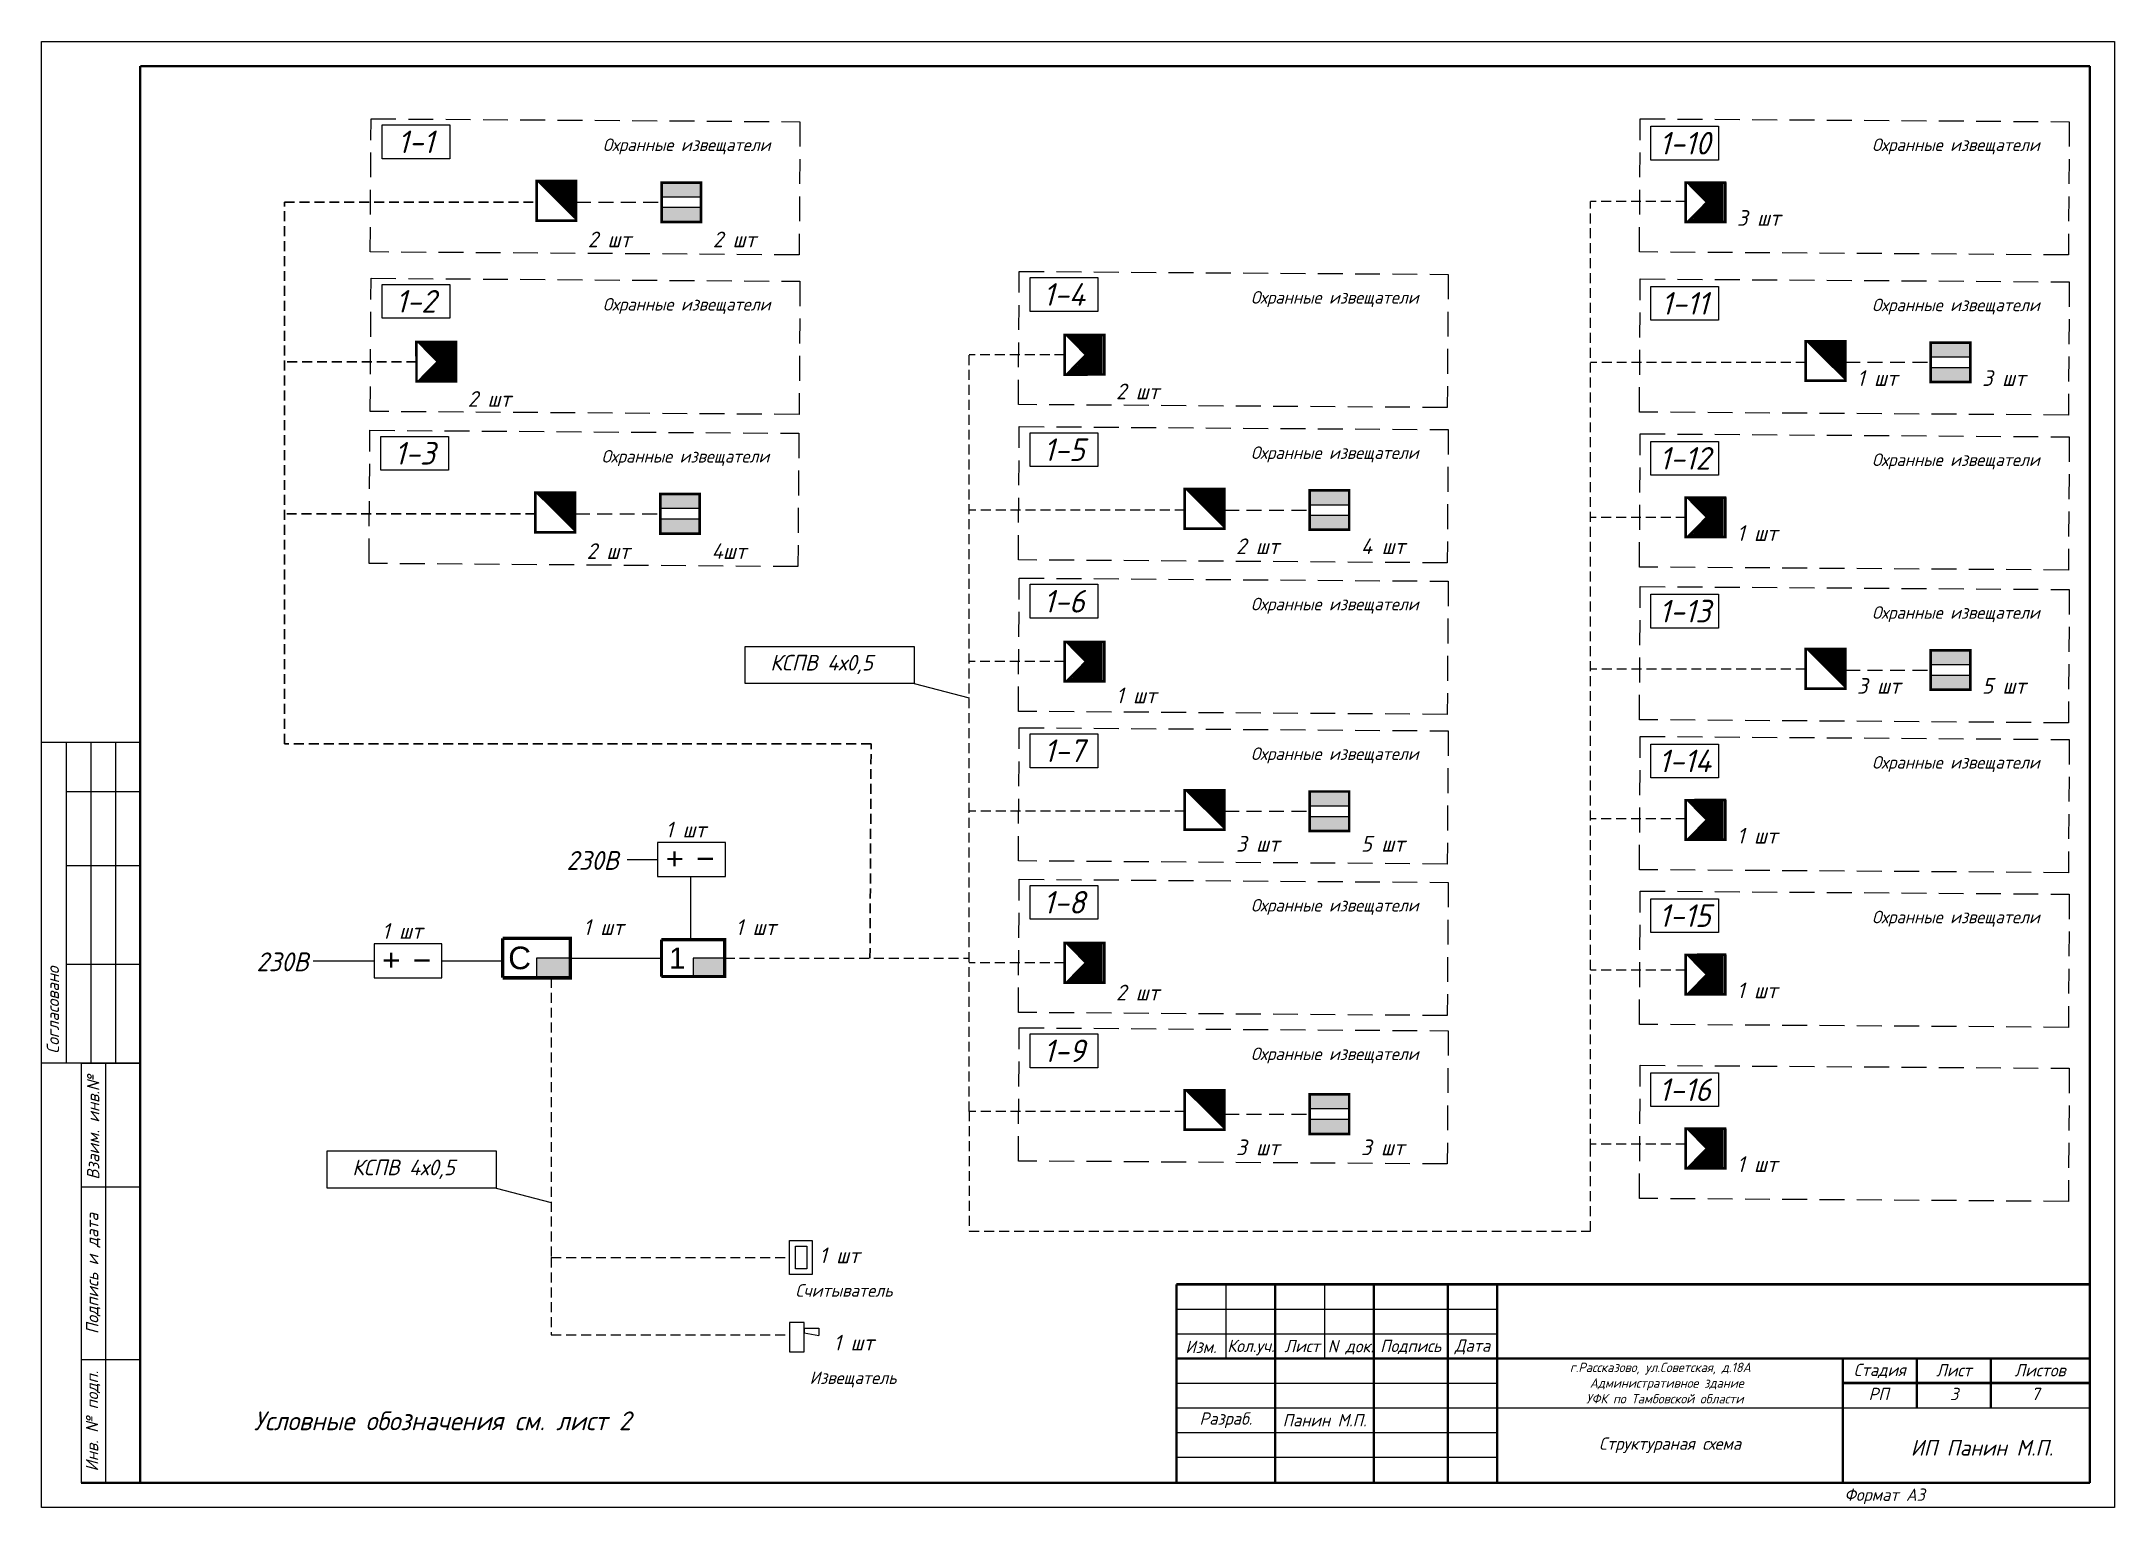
# Model space of a CAD drawing. Header units: inches. Extents: x 859 to 3210, y 393 to 1752.
# Drawn here: x 3074.9 to 3207.2, y 1399.9 to 1493.5 of the extents above; entities that cross this region are included whole.
import ezdxf

# ---------------------------------------------------------------- set-up
doc = ezdxf.new("R2010")
doc.units = ezdxf.units.IN
doc.header["$MEASUREMENT"] = 0
doc.linetypes.add('HIDDEN2', pattern=[4.7625, 3.175, -1.5875])
doc.linetypes.add('НЕВИДИМАЯ', pattern=[9.525, 6.35, -3.175])
doc.layers.get('0').transparency = 0.7
doc.layers.add('DESC', color=7, linetype='Continuous')
doc.layers.add('LINK', color=9, linetype='Continuous')
doc.styles.get("Standard").update_dxf_attribs({"font": 'GOST_Common Italic_0.ttf'})

msp = doc.modelspace()

# ---------------------------------------------------------------- texts
at = {"layer": 'DESC', "color": 7, "lineweight": 15}
for s, p in [('Кол.уч.', (3150.61, 1409.82)), ('Лист', (3154.26, 1409.81)), ('N док.', (3157.03, 1409.8)), ('РП', (3191.54, 1406.75)), ('3', (3196.74, 1406.75)), ('7', (3201.92, 1406.75))]:
    msp.add_text(s, height=0.787, dxfattribs=at).set_placement(p)
at = {"layer": 'DESC', "color": 0, "lineweight": 15, "attachment_point": 5}
for s, insert, char_height, width in [('1-1', (3098.83, 1487.05), 1.44, 4.32), ('1-10', (3179.81, 1486.96), 1.44, 4.32), ('1-4', (3140.2, 1477.31), 1.44, 4.32), ('1-2', (3098.83, 1476.87), 1.44, 4.32), ('1-11', (3179.81, 1476.74), 1.44, 4.32), ('1-3', (3098.76, 1467.17), 1.44, 4.32), ('1-5', (3140.2, 1467.4), 1.44, 4.32), ('1-12', (3179.81, 1466.85), 1.44, 4.32), ('1-6', (3140.2, 1457.73), 1.44, 4.32), ('1-13', (3179.81, 1457.1), 1.44, 4.32), ('1-7', (3140.2, 1448.19), 1.44, 4.32), ('1-14', (3179.81, 1447.54), 1.44, 4.32), ('1-8', (3140.2, 1438.52), 1.44, 4.32), ('1-15', (3179.81, 1437.67), 1.44, 4.32), ('{\\fArial|b0|i0|c204|p34;C}', (3105.45, 1434.96), 1.44, 2.16), ('{\\fArial|b0|i0|c204|p34;1}', (3115.51, 1434.96), 1.347, 2.0205), ('1-9', (3140.2, 1429.04), 1.44, 4.32), ('1-16', (3179.81, 1426.56), 1.44, 4.32), ('Стадия', (3192.25, 1408.62), 0.787, 4.725), ('Лист', (3196.98, 1408.66), 0.787, 5.67), ('Листов', (3202.48, 1408.66), 0.787, 5.3325)]:
    msp.add_mtext(s, dxfattribs=dict(at, insert=insert, char_height=char_height, width=width))
at = {"layer": 'DESC', "color": 0, "lineweight": 15, "attachment_point": 1}
for s, width, heights, insert, char_height in [('\\pt2.4;Охранные извещатели', 15.8242, [1.22], (3110.76, 1487.26), 0.8), ('\\pt2.4;Охранные извещатели', 15.8242, [1.22], (3191.76, 1487.26), 0.8), ('3 шт ', 6.4521, [0], (3183.14, 1482.69), 1), ('2 шт ', 6.4521, [0], (3109.8, 1481.32), 1), ('2 шт ', 6.4521, [0], (3117.78, 1481.32), 1), ('\\pt2.4;Охранные извещатели', 15.8242, [1.22], (3110.76, 1477.08), 0.8), ('\\pt2.4;Охранные извещатели', 15.8242, [1.22], (3152.12, 1477.52), 0.8), ('\\pt2.4;Охранные извещатели', 15.8242, [1.22], (3191.76, 1477.04), 0.8), ('2 шт ', 6.4521, [0], (3143.51, 1471.62), 1), ('1 шт ', 6.4521, [0], (3190.8, 1472.47), 1), ('3 шт ', 6.4521, [0], (3198.78, 1472.47), 1), ('2 шт ', 6.4521, [0], (3102.14, 1471.14), 1), ('\\pt2.4;Охранные извещатели', 15.8242, [1.22], (3110.68, 1467.38), 0.8), ('\\pt2.4;Охранные извещатели', 15.8242, [1.22], (3152.12, 1467.61), 0.8), ('\\pt2.4;Охранные извещатели', 15.8242, [1.22], (3191.76, 1467.16), 0.8), ('1 шт ', 6.4521, [0], (3183.14, 1462.58), 1), ('2 шт ', 6.4521, [0], (3109.73, 1461.43), 1), ('4шт ', 6.4521, [0], (3117.7, 1461.43), 1), ('2 шт ', 6.4521, [0], (3151.17, 1461.74), 1), ('4 шт ', 6.4521, [0], (3159.14, 1461.74), 1), ('\\pt2.4;Охранные извещатели', 15.8242, [1.22], (3152.12, 1457.95), 0.8), ('\\pt2.4;Охранные извещатели', 15.8242, [1.22], (3191.76, 1457.41), 0.8), ('КСПВ 4х0,5 ', 9.1713, [1.06], (3121.45, 1454.31), 1), ('3 шт ', 6.4521, [0], (3190.8, 1452.83), 1), ('5 шт ', 6.4521, [0], (3198.78, 1452.83), 1), ('1 шт ', 6.4521, [0], (3143.51, 1452.22), 1), ('\\pt2.4;Охранные извещатели', 15.8242, [1.22], (3152.12, 1448.4), 0.8), ('\\pt2.4;Охранные извещатели', 15.8242, [1.22], (3191.76, 1447.85), 0.8), ('1 шт ', 6.4521, [0], (3114.76, 1443.66), 1), ('3 шт ', 6.4521, [0], (3151.17, 1442.75), 1), ('5 шт ', 6.4521, [0], (3159.14, 1442.75), 1), ('1 шт ', 6.4521, [0], (3183.14, 1443.27), 1), ('230В', 0.7525, [0], (3108.44, 1441.79), 1.2), ('\\pt2.4;Охранные извещатели', 15.8242, [1.22], (3152.12, 1438.73), 0.8), ('1 шт ', 6.4521, [0], (3096.67, 1437.19), 1), ('1 шт ', 6.4521, [0], (3109.51, 1437.43), 1), ('1 шт ', 6.4521, [0], (3119.23, 1437.43), 1), ('\\pt2.4;Охранные извещатели', 15.8242, [1.22], (3191.76, 1437.98), 0.8), ('230В', 0.7525, [0], (3088.65, 1435.32), 1.2), ('2 шт ', 6.4521, [0], (3143.51, 1433.26), 1), ('1 шт ', 6.4521, [0], (3183.14, 1433.4), 1), ('\\pt2.4;Охранные извещатели', 15.8242, [1.22], (3152.12, 1429.25), 0.8), ('3 шт ', 6.4521, [0], (3151.17, 1423.38), 1), ('3 шт ', 6.4521, [0], (3159.14, 1423.38), 1), ('1 шт ', 6.4521, [0], (3183.14, 1422.31), 1), ('КСПВ 4х0,5 ', 9.1713, [1.06], (3094.77, 1422.1), 1), ('1 шт ', 6.4521, [0], (3124.57, 1416.49), 1), ('Считыватель', 15.8242, [1.22], (3123.05, 1414.15), 0.8), ('1 шт ', 6.4521, [0], (3125.48, 1410.92), 1), ('\\pi23.23389;г.Рассказово, ул.Советская, д.18А\\P\\pi24.5048;Административное здание \\P\\pi24.27003;УФК по Тамбовской области', 59.1919, [0], (3149.24, 1409.14), 0.6), ('Извещатель', 15.8242, [1.22], (3123.96, 1408.58), 0.8), ('Условные обозначения см. лист 2', 37.2731, [2.89], (3088.49, 1406.03), 1.2)]:
    msp.add_mtext_dynamic_manual_height_columns(s, width=width, gutter_width=1, heights=heights, dxfattribs=dict(at, insert=insert, char_height=char_height))
at = {"layer": 'DESC', "lineweight": 15, "char_height": 0.7875, "attachment_point": 1, "rotation": 90}
for s, insert, width in [('Cогласовано', (3075.27, 1428.83), 9.4622), ('Взаим. инв.№', (3077.84, 1420.82), 14.4387), ('Подпись и дата', (3077.78, 1410.97), 11.3549), ('Инв. № подп.', (3077.77, 1402.2), 13.2391)]:
    msp.add_mtext(s, dxfattribs=dict(at, insert=insert, width=width))
at = {"layer": 'DESC', "lineweight": 15, "attachment_point": 5}
for s, insert, char_height, width in [('Изм.', (3148.93, 1410.15), 0.787, 3.15), ('Подпись', (3162.32, 1410.15), 0.787, 4.725), ('Дата', (3166.26, 1410.15), 0.787, 3.15), ('Разраб.', (3150.52, 1405.47), 0.787, 6.3), ('Панин М.П.', (3156.82, 1405.47), 0.787, 6.3), ('Структураная схема', (3178.87, 1403.87), 0.7875, 22.05)]:
    msp.add_mtext(s, dxfattribs=dict(at, insert=insert, char_height=char_height, width=width))
at = {"layer": 'DESC', "lineweight": 15, "insert": (3189.42, 1404.21), "char_height": 1, "attachment_point": 1}
msp.add_mtext_dynamic_manual_height_columns('\\pi4.80835;ИП Панин М.П.', width=17.9743, gutter_width=1, heights=[1.74], dxfattribs=at)
at = {"layer": 'DESC', "linetype": 'НЕВИДИМАЯ', "lineweight": 15, "insert": (3189.99, 1401.11), "char_height": 0.787, "width": 9.1777, "attachment_point": 1}
msp.add_mtext('Формат А3', dxfattribs=at)

# ---------------------------------------------------------------- blocks, each defined once
blk = doc.blocks.new('Объем')
at = {"const_width": 0.2}
blk.add_lwpolyline([(0, 0), (0, 3), (3, 3), (3, 0)], close=True, dxfattribs=at)
for points in [[(0.21, 2.94), (0.21, 0.09)], [(0.41, 2.94), (0.41, 0.09)], [(0.61, 2.94), (0.61, 0.09)], [(0.8, 2.94), (0.8, 0.09)], [(1.01, 2.94), (1.01, 0.09)], [(1.21, 2.94), (1.21, 0.09)], [(1.39, 1.52), (2.81, 2.97)], [(1.39, 2.94), (1.39, 0.09)], [(1.39, 1.48), (2.82, 0.03)], [(1.56, 2.93), (1.56, 1.76)], [(1.76, 2.94), (1.76, 1.94)], [(1.94, 2.95), (1.94, 2.15)], [(2.13, 2.93), (2.13, 2.33)], [(2.3, 2.93), (2.3, 2.52)], [(2.49, 2.94), (2.49, 2.7)], [(1.56, 0.09), (1.56, 1.25)], [(1.74, 0.06), (1.74, 1.05)], [(1.94, 0.06), (1.94, 0.87)], [(2.13, 0.05), (2.13, 0.66)], [(2.31, 0.06), (2.31, 0.48)], [(2.49, 0.07), (2.49, 0.29)]]:
    blk.add_lwpolyline(points, dxfattribs=at)
blk = doc.blocks.new('Звуковой')
blk.add_lwpolyline([(0.1, 2.9, 0, 4, 0), (1.5, 1.51, 4, 4, 0)], format="xyseb")
at = {"const_width": 0.2}
blk.add_lwpolyline([(0, 0), (0, 3), (3, 3), (3, 0)], close=True, dxfattribs=at)

# ---------------------------------------------------------------- hatches: boundary and pattern name
at = {"layer": 'DESC', "lineweight": 15}
h = msp.add_hatch(color=0, dxfattribs=at)
h.dxf.hatch_style = 1
h.paths.add_polyline_path([(3114.51, 1482.87), (3114.51, 1481.94), (3117.03, 1481.94), (3117.03, 1482.87)])
h.paths.add_polyline_path([(3117.03, 1483.52), (3117.03, 1484.45), (3114.51, 1484.45), (3114.51, 1483.52)])
h = msp.add_hatch(color=0, dxfattribs=at)
h.dxf.hatch_style = 1
h.paths.add_polyline_path([(3195.51, 1472.65), (3195.51, 1471.72), (3198.03, 1471.72), (3198.03, 1472.65)])
h.paths.add_polyline_path([(3198.03, 1473.3), (3198.03, 1474.24), (3195.51, 1474.24), (3195.51, 1473.3)])
h = msp.add_hatch(color=0, dxfattribs=at)
h.dxf.hatch_style = 1
h.paths.add_polyline_path([(3114.43, 1462.99), (3114.43, 1462.05), (3116.95, 1462.05), (3116.95, 1462.99)])
h.paths.add_polyline_path([(3116.95, 1463.64), (3116.95, 1464.57), (3114.43, 1464.57), (3114.43, 1463.64)])
h = msp.add_hatch(color=0, dxfattribs=at)
h.dxf.hatch_style = 1
h.paths.add_polyline_path([(3155.87, 1463.22), (3155.87, 1462.29), (3158.39, 1462.29), (3158.39, 1463.22)])
h.paths.add_polyline_path([(3158.39, 1463.87), (3158.39, 1464.81), (3155.87, 1464.81), (3155.87, 1463.87)])
h = msp.add_hatch(color=0, dxfattribs=at)
h.dxf.hatch_style = 1
h.paths.add_polyline_path([(3195.51, 1453.02), (3195.51, 1452.08), (3198.03, 1452.08), (3198.03, 1453.02)])
h.paths.add_polyline_path([(3198.03, 1453.67), (3198.03, 1454.6), (3195.51, 1454.6), (3195.51, 1453.67)])
h = msp.add_hatch(color=0, dxfattribs=at)
h.dxf.hatch_style = 1
h.paths.add_polyline_path([(3155.87, 1444), (3155.87, 1443.07), (3158.39, 1443.07), (3158.39, 1444)])
h.paths.add_polyline_path([(3158.39, 1444.65), (3158.39, 1445.59), (3155.87, 1445.59), (3155.87, 1444.65)])
for points in [[(3106.53, 1434.96), (3106.53, 1433.7), (3108.69, 1433.7), (3108.69, 1434.96)], [(3116.52, 1434.96), (3116.52, 1433.78), (3118.54, 1433.78), (3118.54, 1434.96)]]:
    msp.add_hatch(color=0, dxfattribs=at).paths.add_polyline_path(points)
h = msp.add_hatch(color=0, dxfattribs=at)
h.dxf.hatch_style = 1
h.paths.add_polyline_path([(3155.87, 1424.68), (3155.87, 1423.74), (3158.39, 1423.74), (3158.39, 1424.68)])
h.paths.add_polyline_path([(3158.39, 1425.33), (3158.39, 1426.26), (3155.87, 1426.26), (3155.87, 1425.33)])

# ---------------------------------------------------------------- linework, layer by layer
at = {"layer": 'DESC', "color": 7, "lineweight": 15}
for p, q in [((3074.94, 1399.9), (3074.94, 1493.45)), ((3074.94, 1493.45), (3207.24, 1493.45)), ((3207.24, 1493.45), (3207.24, 1399.9)), ((3150.52, 1414.14), (3150.52, 1409.41)), ((3156.82, 1414.14), (3156.82, 1409.41)), ((3147.37, 1412.56), (3167.84, 1412.56)), ((3147.37, 1410.99), (3167.84, 1410.99)), ((3147.37, 1407.84), (3167.84, 1407.84)), ((3147.37, 1406.26), (3167.84, 1406.26)), ((3167.84, 1406.26), (3205.64, 1406.26)), ((3147.37, 1404.69), (3167.84, 1404.69)), ((3147.37, 1403.11), (3167.84, 1403.11)), ((3207.24, 1399.9), (3074.94, 1399.9))]:
    msp.add_line(p, q, dxfattribs=at)
at = {"layer": 'DESC', "color": 0, "linetype": 'HIDDEN2', "lineweight": 15, "ltscale": 0.3}
for p, q in [((3109.05, 1483.2), (3114.51, 1483.2)), ((3190.05, 1472.98), (3195.51, 1472.98)), ((3108.98, 1463.31), (3114.43, 1463.31)), ((3150.42, 1463.55), (3155.87, 1463.55)), ((3190.05, 1453.34), (3195.51, 1453.34)), ((3150.42, 1444.33), (3155.87, 1444.33)), ((3150.42, 1425), (3155.87, 1425))]:
    msp.add_line(p, q, dxfattribs=at)
at = {"layer": 'DESC', "color": 0, "linetype": 'HIDDEN2', "lineweight": 15, "ltscale": 0.2}
for p, q in [((3173.79, 1422.79), (3173.79, 1483.23)), ((3179.87, 1483.23), (3173.79, 1483.23)), ((3134.15, 1425.18), (3134.15, 1473.45)), ((3140.23, 1473.45), (3134.15, 1473.45)), ((3187.53, 1472.97), (3173.79, 1472.97)), ((3147.9, 1463.55), (3134.15, 1463.55)), ((3179.87, 1463.07), (3173.79, 1463.07)), ((3140.23, 1453.88), (3134.15, 1453.88)), ((3187.53, 1453.4), (3173.79, 1453.4)), ((3147.9, 1444.33), (3134.15, 1444.33)), ((3179.87, 1443.85), (3173.79, 1443.85)), ((3118.54, 1434.96), (3134.15, 1434.96)), ((3140.23, 1434.66), (3134.15, 1434.66)), ((3179.87, 1434.18), (3173.79, 1434.18)), ((3107.47, 1433.7), (3107.47, 1415.85)), ((3147.9, 1425.18), (3134.15, 1425.18)), ((3134.15, 1425.18), (3134.15, 1417.54)), ((3179.87, 1423.08), (3173.79, 1423.08)), ((3173.8, 1417.54), (3173.79, 1422.79)), ((3134.15, 1417.54), (3173.8, 1417.54)), ((3107.47, 1415.85), (3122.68, 1415.85)), ((3107.47, 1415.85), (3107.47, 1410.92)), ((3107.47, 1410.92), (3122.68, 1410.92))]:
    msp.add_line(p, q, dxfattribs=at)
at = {"layer": 'DESC', "color": 0, "lineweight": 15}
for p, q in [((3130.64, 1452.49), (3134.15, 1451.56)), ((3112.31, 1441.25), (3114.26, 1441.25)), ((3116.38, 1436.14), (3116.38, 1440.17)), ((3092.28, 1434.78), (3096.16, 1434.78)), ((3100.48, 1434.78), (3104.37, 1434.78)), ((3108.69, 1434.96), (3114.5, 1434.96)), ((3108.69, 1434.61), (3108.69, 1434.61)), ((3103.96, 1420.28), (3107.47, 1419.36))]:
    msp.add_line(p, q, dxfattribs=at)
at = {"layer": 'DESC', "lineweight": 15}
for p, q in [((3081.24, 1448.72), (3074.94, 1448.72)), ((3076.51, 1448.72), (3076.51, 1428.25)), ((3078.09, 1448.72), (3078.09, 1428.25)), ((3079.66, 1448.72), (3079.66, 1428.25)), ((3081.24, 1445.57), (3076.51, 1445.57)), ((3081.24, 1440.85), (3076.51, 1440.85)), ((3081.24, 1434.55), (3076.51, 1434.55)), ((3081.24, 1428.25), (3074.94, 1428.25)), ((3077.46, 1428.25), (3077.46, 1401.47)), ((3077.46, 1428.25), (3081.24, 1428.25)), ((3079.03, 1428.25), (3079.03, 1401.47)), ((3077.46, 1420.37), (3081.24, 1420.37)), ((3077.46, 1409.35), (3081.24, 1409.35))]:
    msp.add_line(p, q, dxfattribs=at)
at = {"layer": 'DESC', "color": 7, "lineweight": 15, "const_width": 0.158}
for points in [[(3081.24, 1491.88), (3081.24, 1401.47), (3205.66, 1401.47)], [(3205.66, 1491.88), (3081.24, 1491.88)], [(3205.66, 1401.47), (3205.66, 1491.88)], [(3147.37, 1414.14), (3147.37, 1401.54)], [(3147.37, 1414.14), (3205.64, 1414.14)], [(3153.67, 1414.14), (3153.67, 1401.47)], [(3159.97, 1414.14), (3159.97, 1401.54)], [(3164.69, 1414.14), (3164.69, 1401.54)], [(3167.84, 1414.14), (3167.84, 1401.54)], [(3147.37, 1409.41), (3205.64, 1409.41)], [(3189.89, 1401.47), (3189.89, 1409.41)], [(3194.62, 1406.26), (3194.62, 1409.41)], [(3199.34, 1406.26), (3199.34, 1409.41)], [(3189.89, 1407.84), (3205.64, 1407.84)]]:
    msp.add_lwpolyline(points, dxfattribs=at)
at = {"layer": 'DESC', "color": 0, "linetype": 'HIDDEN2', "lineweight": 15, "ltscale": 0.5}
for points in [[(3095.97, 1488.52), (3123.34, 1488.33), (3123.29, 1479.83), (3095.92, 1480.02)], [(3176.97, 1488.52), (3204.35, 1488.33), (3204.29, 1479.83), (3176.92, 1480.02)], [(3095.97, 1478.34), (3123.34, 1478.15), (3123.29, 1469.65), (3095.92, 1469.84)], [(3137.34, 1478.78), (3164.71, 1478.59), (3164.65, 1470.09), (3137.28, 1470.28)], [(3176.97, 1478.3), (3204.35, 1478.11), (3204.29, 1469.61), (3176.92, 1469.8)], [(3095.9, 1468.64), (3123.27, 1468.45), (3123.21, 1459.94), (3095.84, 1460.14)], [(3137.34, 1468.88), (3164.71, 1468.68), (3164.65, 1460.18), (3137.28, 1460.37)], [(3176.97, 1468.42), (3204.35, 1468.22), (3204.29, 1459.72), (3176.92, 1459.91)], [(3137.34, 1459.21), (3164.71, 1459.01), (3164.65, 1450.51), (3137.28, 1450.7)], [(3176.97, 1458.67), (3204.35, 1458.48), (3204.29, 1449.97), (3176.92, 1450.17)], [(3137.34, 1449.66), (3164.71, 1449.46), (3164.65, 1440.96), (3137.28, 1441.16)], [(3176.97, 1449.11), (3204.35, 1448.91), (3204.29, 1440.41), (3176.92, 1440.6)], [(3137.34, 1439.99), (3164.71, 1439.79), (3164.65, 1431.29), (3137.28, 1431.49)], [(3176.97, 1439.24), (3204.35, 1439.04), (3204.29, 1430.54), (3176.92, 1430.73)], [(3137.34, 1430.51), (3164.71, 1430.32), (3164.65, 1421.82), (3137.28, 1422.01)], [(3176.97, 1428.12), (3204.35, 1427.93), (3204.29, 1419.43), (3176.92, 1419.62)]]:
    msp.add_lwpolyline(points, close=True, dxfattribs=at)
at = {"layer": 'DESC', "color": 0, "lineweight": 15}
for points in [[(3096.67, 1488.13), (3100.99, 1488.13), (3100.99, 1485.97), (3096.67, 1485.97), (3096.67, 1488.13)], [(3177.65, 1488.04), (3181.97, 1488.04), (3181.97, 1485.88), (3177.65, 1485.88), (3177.65, 1488.04)], [(3096.67, 1477.95), (3100.99, 1477.95), (3100.99, 1475.79), (3096.67, 1475.79), (3096.67, 1477.95)], [(3138.04, 1478.39), (3142.36, 1478.39), (3142.36, 1476.23), (3138.04, 1476.23), (3138.04, 1478.39)], [(3177.65, 1477.82), (3181.97, 1477.82), (3181.97, 1475.66), (3177.65, 1475.66), (3177.65, 1477.82)], [(3096.6, 1468.25), (3100.92, 1468.25), (3100.92, 1466.09), (3096.6, 1466.09), (3096.6, 1468.25)], [(3138.04, 1468.48), (3142.36, 1468.48), (3142.36, 1466.32), (3138.04, 1466.32), (3138.04, 1468.48)], [(3177.65, 1467.93), (3181.97, 1467.93), (3181.97, 1465.77), (3177.65, 1465.77), (3177.65, 1467.93)], [(3138.04, 1458.81), (3142.36, 1458.81), (3142.36, 1456.65), (3138.04, 1456.65), (3138.04, 1458.81)], [(3177.65, 1458.18), (3181.97, 1458.18), (3181.97, 1456.02), (3177.65, 1456.02), (3177.65, 1458.18)], [(3138.04, 1449.27), (3142.36, 1449.27), (3142.36, 1447.11), (3138.04, 1447.11), (3138.04, 1449.27)], [(3177.65, 1448.62), (3181.97, 1448.62), (3181.97, 1446.46), (3177.65, 1446.46), (3177.65, 1448.62)], [(3138.04, 1439.6), (3142.36, 1439.6), (3142.36, 1437.44), (3138.04, 1437.44), (3138.04, 1439.6)], [(3177.65, 1438.75), (3181.97, 1438.75), (3181.97, 1436.59), (3177.65, 1436.59), (3177.65, 1438.75)], [(3108.69, 1434.96), (3106.53, 1434.96)], [(3106.53, 1434.96), (3106.53, 1433.7)], [(3118.54, 1434.96), (3116.52, 1434.96)], [(3116.52, 1434.96), (3116.52, 1433.78)], [(3106.53, 1433.7), (3106.53, 1433.7)], [(3116.52, 1433.78), (3116.52, 1433.78)], [(3138.04, 1430.12), (3142.36, 1430.12), (3142.36, 1427.96), (3138.04, 1427.96), (3138.04, 1430.12)], [(3177.65, 1427.64), (3181.97, 1427.64), (3181.97, 1425.48), (3177.65, 1425.48), (3177.65, 1427.64)], [(3122.68, 1416.93), (3124.12, 1416.93), (3124.12, 1414.77), (3122.68, 1414.77), (3122.68, 1416.93)], [(3123.05, 1416.57), (3123.77, 1416.57), (3123.77, 1415.13), (3123.05, 1415.13), (3123.05, 1416.57)], [(3122.68, 1411.71), (3122.68, 1409.84), (3123.62, 1409.84), (3123.62, 1411.71), (3122.68, 1411.71)], [(3123.62, 1411.35), (3124.55, 1411.35)], [(3123.62, 1411.35), (3123.62, 1411.04), (3124.55, 1410.88)], [(3124.55, 1411.35), (3124.55, 1410.88)]]:
    msp.add_lwpolyline(points, dxfattribs=at)
for points, const_width in [([(3114.51, 1484.45), (3117.03, 1484.45), (3117.03, 1481.94), (3114.51, 1481.94), (3114.51, 1484.45)], 0.168), ([(3195.51, 1474.24), (3198.03, 1474.24), (3198.03, 1471.72), (3195.51, 1471.72), (3195.51, 1474.24)], 0.168), ([(3114.43, 1464.57), (3116.95, 1464.57), (3116.95, 1462.05), (3114.43, 1462.05), (3114.43, 1464.57)], 0.168), ([(3155.87, 1464.81), (3158.39, 1464.81), (3158.39, 1462.29), (3155.87, 1462.29), (3155.87, 1464.81)], 0.168), ([(3195.51, 1454.6), (3198.03, 1454.6), (3198.03, 1452.08), (3195.51, 1452.08), (3195.51, 1454.6)], 0.168), ([(3155.87, 1445.59), (3158.39, 1445.59), (3158.39, 1443.07), (3155.87, 1443.07), (3155.87, 1445.59)], 0.168), ([(3104.37, 1436.22), (3104.37, 1433.7)], 0.216), ([(3104.37, 1436.22), (3108.69, 1436.22), (3108.69, 1433.7), (3104.37, 1433.7)], 0.216), ([(3114.5, 1436.14), (3114.5, 1433.78)], 0.202), ([(3114.5, 1436.14), (3118.54, 1436.14), (3118.54, 1433.78), (3114.5, 1433.78)], 0.202), ([(3155.87, 1426.26), (3158.39, 1426.26), (3158.39, 1423.74), (3155.87, 1423.74), (3155.87, 1426.26)], 0.168)]:
    msp.add_lwpolyline(points, dxfattribs=dict(at, const_width=const_width))
for points in [[(3114.51, 1484.45), (3117.03, 1484.45), (3117.03, 1483.52), (3114.51, 1483.52)], [(3117.03, 1481.94), (3114.51, 1481.94), (3114.51, 1482.87), (3117.03, 1482.87)], [(3195.51, 1474.24), (3198.03, 1474.24), (3198.03, 1473.3), (3195.51, 1473.3)], [(3198.03, 1471.72), (3195.51, 1471.72), (3195.51, 1472.65), (3198.03, 1472.65)], [(3114.43, 1464.57), (3116.95, 1464.57), (3116.95, 1463.64), (3114.43, 1463.64)], [(3155.87, 1464.81), (3158.39, 1464.81), (3158.39, 1463.87), (3155.87, 1463.87)], [(3116.95, 1462.05), (3114.43, 1462.05), (3114.43, 1462.99), (3116.95, 1462.99)], [(3158.39, 1462.29), (3155.87, 1462.29), (3155.87, 1463.22), (3158.39, 1463.22)], [(3119.84, 1454.85), (3130.64, 1454.85), (3130.64, 1452.49), (3119.84, 1452.49)], [(3195.51, 1454.6), (3198.03, 1454.6), (3198.03, 1453.67), (3195.51, 1453.67)], [(3198.03, 1452.08), (3195.51, 1452.08), (3195.51, 1453.02), (3198.03, 1453.02)], [(3155.87, 1445.59), (3158.39, 1445.59), (3158.39, 1444.65), (3155.87, 1444.65)], [(3158.39, 1443.07), (3155.87, 1443.07), (3155.87, 1444), (3158.39, 1444)], [(3114.26, 1440.17), (3118.58, 1440.17), (3118.58, 1442.33), (3114.26, 1442.33)], [(3096.16, 1433.7), (3100.48, 1433.7), (3100.48, 1435.86), (3096.16, 1435.86)], [(3155.87, 1426.26), (3158.39, 1426.26), (3158.39, 1425.33), (3155.87, 1425.33)], [(3158.39, 1423.74), (3155.87, 1423.74), (3155.87, 1424.68), (3158.39, 1424.68)], [(3093.16, 1422.65), (3103.96, 1422.65), (3103.96, 1420.28), (3093.16, 1420.28)]]:
    msp.add_lwpolyline(points, close=True, dxfattribs=at)
at = {"layer": 'DESC', "color": 0, "linetype": 'НЕВИДИМАЯ', "lineweight": 15, "const_width": 0.144}
for points in [[(3114.87, 1441.28), (3115.84, 1441.28)], [(3115.34, 1441.78), (3115.34, 1440.81)], [(3116.82, 1441.29), (3117.8, 1441.29)], [(3096.77, 1434.81), (3097.75, 1434.81)], [(3097.25, 1435.31), (3097.25, 1434.34)], [(3098.73, 1434.81), (3099.7, 1434.81)]]:
    msp.add_lwpolyline(points, dxfattribs=at)
at = {"layer": 'DESC', "lineweight": 15, "const_width": 0.158}
msp.add_lwpolyline([(3077.46, 1401.47), (3081.24, 1401.47)], dxfattribs=at)
at = {"layer": 'LINK', "color": 0, "linetype": 'HIDDEN2', "ltscale": 0.2}
for p, q in [((3090.45, 1448.64), (3090.45, 1483.19)), ((3090.45, 1483.19), (3106.53, 1483.19)), ((3098.87, 1473.01), (3090.45, 1473.01)), ((3106.46, 1463.31), (3090.45, 1463.31)), ((3127.88, 1448.64), (3090.45, 1448.64)), ((3127.81, 1434.96), (3127.88, 1448.64))]:
    msp.add_line(p, q, dxfattribs=at)

# ---------------------------------------------------------------- block references
at = {"layer": 'DESC', "color": 0, "lineweight": 15}
for name, p, xscale, yscale, zscale, rotation in [('Звуковой', (3106.53, 1484.54), 0.8399951999999031, 0.8399951999999031, 0.8399951999999031, 270), ('Объем', (3182.39, 1481.93), -0.8399520000000992, 0.8399520000000122, 0.8399520000000001, 0.05815664228504325), ('Звуковой', (3187.53, 1474.32), 0.8399951999999031, 0.8399951999999031, 0.8399951999999031, 270), ('Объем', (3101.39, 1471.76), -0.8399520000000992, 0.8399520000000122, 0.8399520000000001, 0.05815664228504325), ('Объем', (3142.76, 1472.2), -0.8399520000000992, 0.8399520000000122, 0.8399520000000001, 0.05815664228504325), ('Звуковой', (3106.46, 1464.65), 0.8399951999999031, 0.8399951999999031, 0.8399951999999031, 270), ('Звуковой', (3147.9, 1464.89), 0.8399951999999031, 0.8399951999999031, 0.8399951999999031, 270), ('Объем', (3182.39, 1461.83), -0.8399520000000991, 0.8399520000000122, 0.8399520000000001, 0.05815664228504325), ('Звуковой', (3187.53, 1454.68), 0.8399951999999031, 0.8399951999999031, 0.8399951999999031, 270), ('Объем', (3142.76, 1452.62), -0.8399520000000992, 0.8399520000000122, 0.8399520000000001, 0.05815664228504325), ('Звуковой', (3147.9, 1445.67), 0.8399951999999031, 0.8399951999999031, 0.8399951999999031, 270), ('Объем', (3182.39, 1442.52), -0.8399520000000991, 0.8399520000000122, 0.8399520000000001, 0.05815664228504325), ('Объем', (3142.76, 1433.4), -0.8399520000000992, 0.8399520000000122, 0.8399520000000001, 0.05815664228504325), ('Объем', (3182.39, 1432.65), -0.8399520000000991, 0.8399520000000122, 0.8399520000000001, 0.05815664228504325), ('Звуковой', (3147.9, 1426.53), 0.8399951999999031, 0.8399951999999031, 0.8399951999999031, 270), ('Объем', (3182.39, 1421.55), -0.839952000000099, 0.8399520000000122, 0.8399520000000001, 0.05815664228504325)]:
    msp.add_blockref(name, p, dxfattribs=dict(at, xscale=xscale, yscale=yscale, zscale=zscale, rotation=rotation))

msp.set_redraw_order([(e.dxf.handle, doc.entitydb.next_handle()) for e in msp.query("TEXT MTEXT ATTDEF DIMENSION ARC_DIMENSION")])  # texts and dimensions are drawn at this point

doc.saveas('drawing.dxf')
